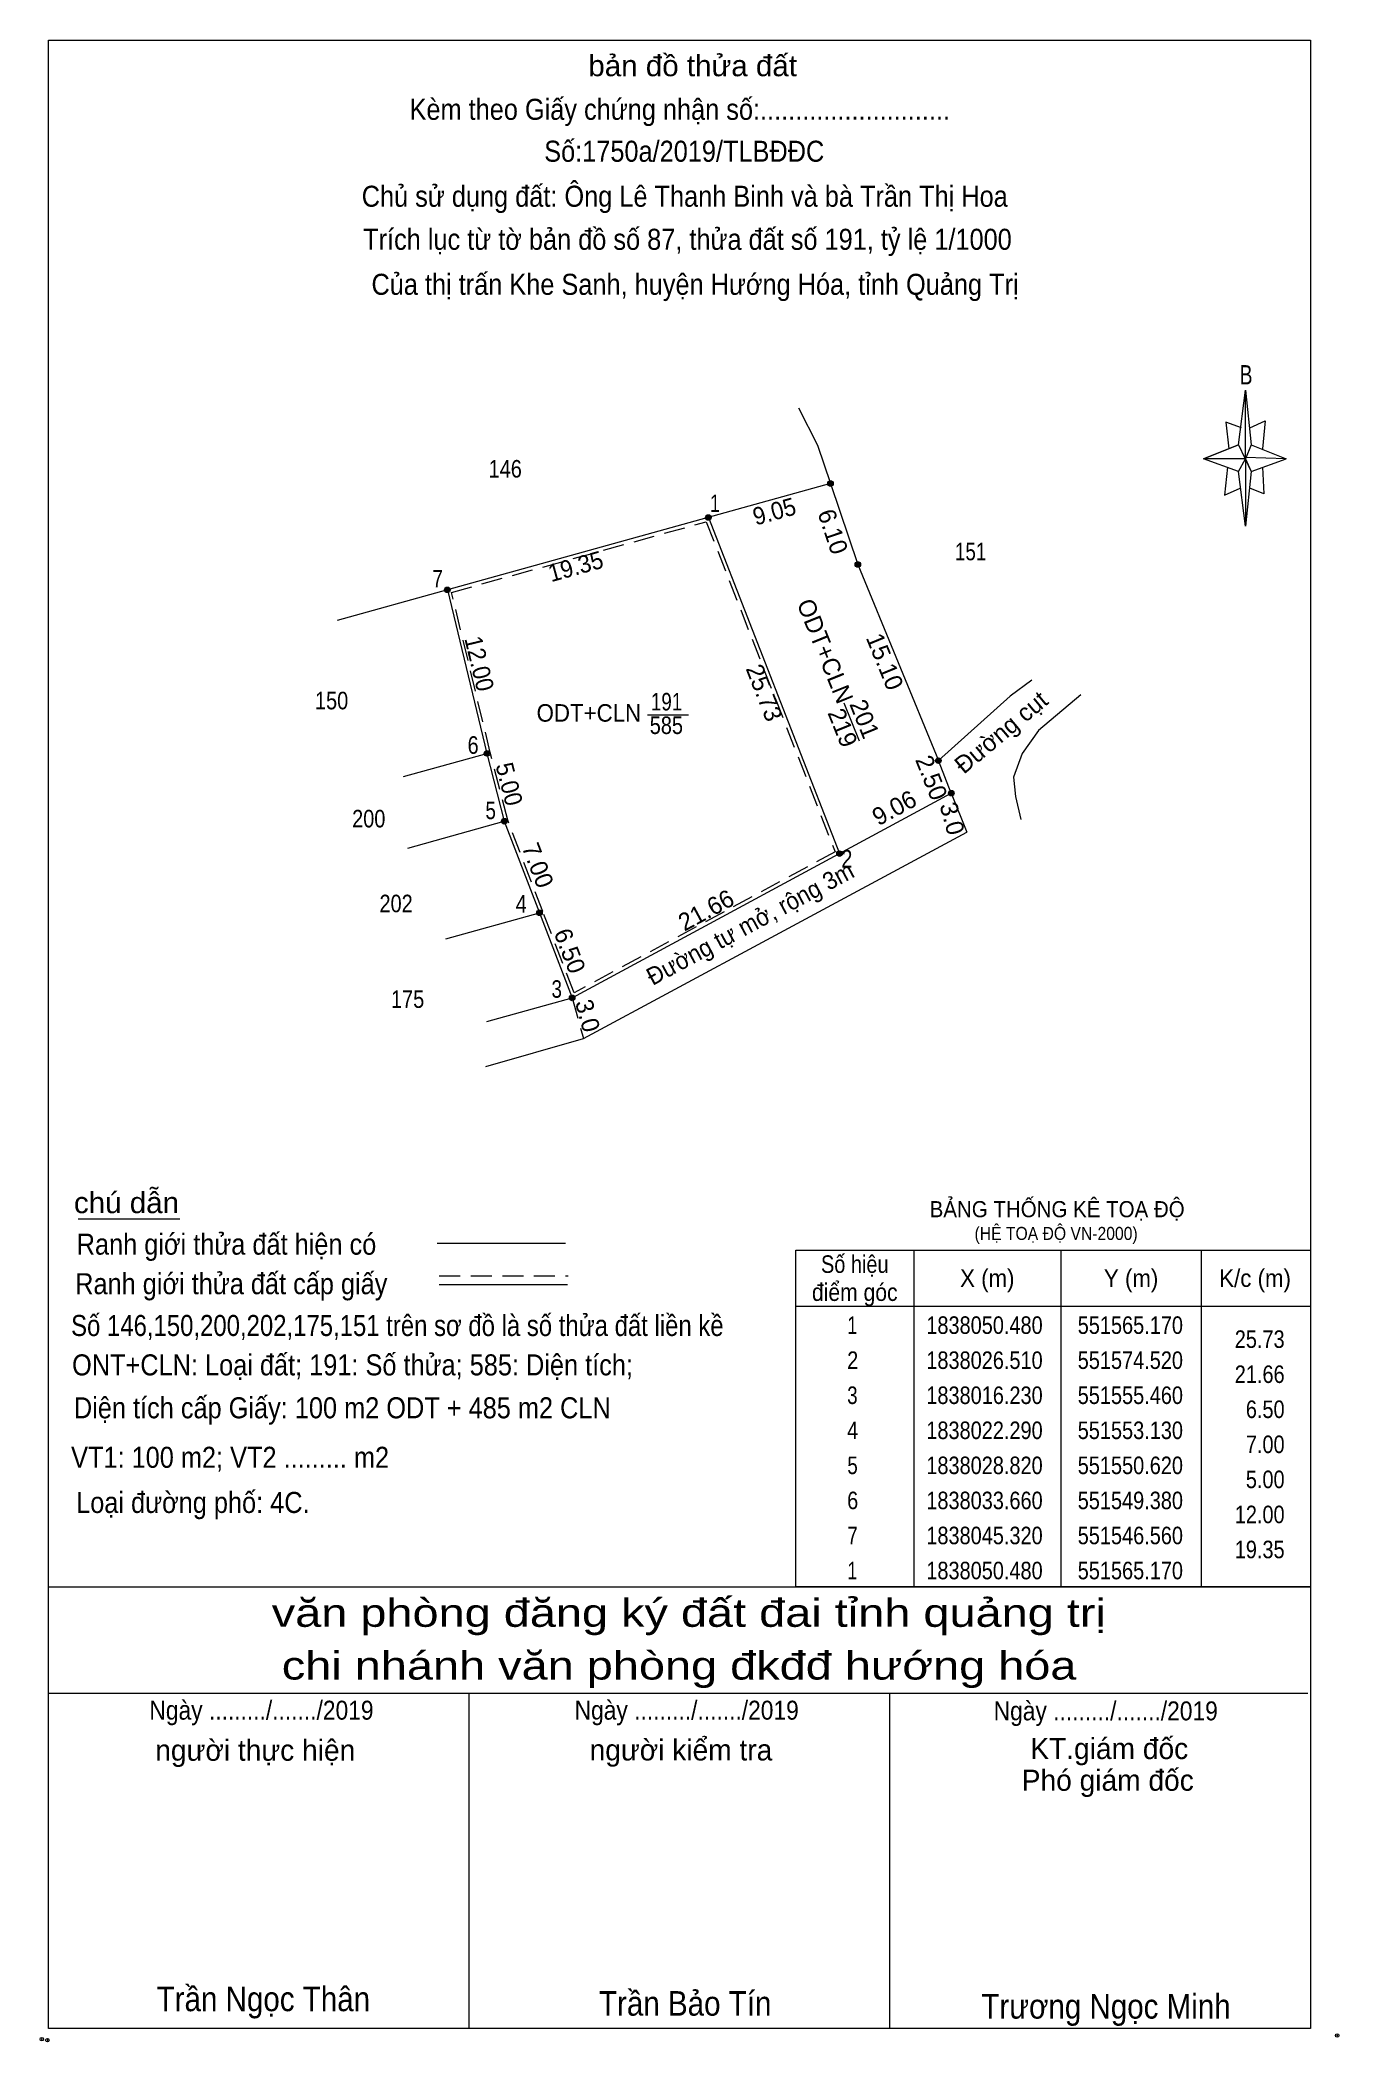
# Model space of a CAD drawing. Header units: metres. Extents: x 551221 to 551688, y 1838003 to 1838237.
# Drawn here: x 551220.7 to 551313.3, y 1838075.5 to 1838218.3 of the extents above; entities that cross this region are included whole.
import ezdxf
from ezdxf.enums import TextEntityAlignment as Align

# ---------------------------------------------------------------- set-up
doc = ezdxf.new("R2010")
doc.units = ezdxf.units.M
doc.header["$LTSCALE"] = 0.5
doc.header["$PDMODE"] = 32
doc.header["$PDSIZE"] = 0.25
doc.linetypes.add('MEDIUM_DASHED', pattern=[4.5, 3, -1.5])
for name, color, linetype, lineweight in [('1', 7, 'Continuous', 13), ('10', 7, 'Continuous', 13), ('17', 7, 'Continuous', 13), ('22', 7, 'Continuous', 13), ('5', 7, 'Continuous', 13), ('6', 7, 'Continuous', 13), ('63', 7, 'Continuous', 13)]:
    doc.layers.add(name, color=color, linetype=linetype, lineweight=lineweight)

msp = doc.modelspace()

# ---------------------------------------------------------------- texts
at = {"layer": '1'}
for s, height, width, p in [('BẢNG THỐNG KÊ TOẠ ĐỘ ', 1.15, 0.95, (551284.15, 1838134.32)), ('(HỆ TOẠ ĐỘ VN-2000)', 0.93, 0.9, (551287.35, 1838132.7))]:
    msp.add_text(s, height=height, dxfattribs=dict(at, width=width)).set_placement(p)
at = {"layer": '10'}
for s, width, p in [('146', 0.85, (551253.885, 1838187.07)), ('151', 0.8, (551287.07, 1838181.17)), ('ODT+CLN', 0.95, (551259.85, 1838169.66)), ('191', 0.8, (551265.39, 1838170.46)), ('585', 0.85, (551265.375, 1838168.78))]:
    msp.add_text(s, height=1.25, dxfattribs=dict(at, width=width)).set_placement(p, align=Align.CENTER)
for s, rotation, p in [('ODT+CLN', 291.966, (551276.1187, 1838174.4638)), ('201', 291.966, (551278.9268, 1838169.6288)), ('219', 291.966, (551277.371, 1838168.9988)), ('3.0', 285.473, (551285.1537, 1838162.5867)), ('3.0', 285.473, (551259.1637, 1838148.5267))]:
    msp.add_text(s, height=1.25, rotation=rotation, dxfattribs=at).set_placement(p, align=Align.CENTER)
at = {"layer": '5'}
for s, height, width, p in [('bản đồ thửa đất', 1.5, 1.05, (551267.25, 1838215.69)), ('Kèm theo Giấy chứng nhận số:...........................', 1.5, 0.9, (551266.33, 1838212.58)), ('Số:1750a/2019/TLBĐĐC', 1.5, 0.9, (551266.65, 1838209.59)), ('Chủ sử dụng đất: Ông Lê Thanh Binh và bà Trần Thị Hoa', 1.5, 0.9, (551266.685, 1838206.38)), ('Trích lục từ tờ bản đồ số 87, thửa đất số 191, tỷ lệ 1/1000 ', 1.5, 0.9, (551267.13, 1838203.31)), ('Của thị trấn Khe Sanh, huyện Hướng Hóa, tỉnh Quảng Trị', 1.5, 0.9, (551267.42, 1838200.1)), ('B', 1.378, 0.75, (551306.71, 1838193.71)), ('văn phòng đăng ký đất đai tỉnh quảng trị', 2, 1.25, (551266.975, 1838105.11)), ('chi nhánh văn phòng đkđđ hướng hóa', 2, 1.25, (551266.285, 1838101.35)), ('Ngày ........./......./2019', 1.35, 0.9, (551236.505, 1838098.49)), ('Ngày ........./......./2019', 1.35, 0.9, (551266.825, 1838098.49)), ('Ngày ........./......./2019', 1.35, 0.9, (551296.705, 1838098.44)), ('Trần Ngọc Thân', 1.75, 0.9, (551236.64, 1838077.7)), ('Trần Bảo Tín', 1.75, 0.9, (551266.72, 1838077.38)), ('Trương Ngọc Minh', 1.75, 0.9, (551296.725, 1838077.17))]:
    msp.add_text(s, height=height, dxfattribs=dict(at, width=width)).set_placement(p, align=Align.CENTER)
for s, p in [('người thực hiện', (551236.06, 1838095.56)), ('người kiểm tra', (551266.415, 1838095.58)), ('KT.giám đốc', (551296.955, 1838095.68)), ('Phó giám đốc', (551296.85, 1838093.42))]:
    msp.add_text(s, height=1.5, dxfattribs=at).set_placement(p, align=Align.CENTER)
at = {"layer": '6'}
for s, width, p in [('chú dẫn', 1.05, (551223.13, 1838134.61)), ('Ranh giới thửa đất hiện có ', 0.9, (551223.33, 1838131.65)), ('Ranh giới thửa đất cấp giấy', 0.9, (551223.22, 1838128.83)), ('Số 146,150,200,202,175,151 trên sơ đồ là số thửa đất liền kề', 0.85, (551222.93, 1838125.85)), ('ONT+CLN: Loại đất; 191: Số thửa; 585: Diện tích;', 0.9, (551223, 1838123.04)), ('Diện tích cấp Giấy: 100 m2 ODT + 485 m2 CLN', 0.9, (551223.13, 1838119.98)), ('VT1: 100 m2; VT2 ......... m2', 0.9, (551222.93, 1838116.45)), ('Loại đường phố: 4C.', 0.9, (551223.29, 1838113.23))]:
    msp.add_text(s, height=1.5, dxfattribs=dict(at, width=width)).set_placement(p)
at = {"layer": '63'}
for s, width, p in [(' 1', 0.75, (551269.19, 1838184.61)), (' 7', 0.8, (551249.44, 1838179.23)), (' 150', 0.85, (551242.69, 1838170.54)), (' 6', 0.85, (551251.99, 1838167.37)), (' 5', 0.8, (551253.22, 1838162.71)), (' 200', 0.85, (551245.34, 1838162.12)), (' 2', 0.85, (551278.64, 1838159.26)), (' 202', 0.85, (551247.29, 1838156.07)), (' 4', 0.85, (551255.42, 1838156.04)), (' 3', 0.8, (551257.93, 1838149.97)), (' 175', 0.85, (551248.11, 1838149.25)), ('25.73', 0.85, (551309.46, 1838125)), ('21.66', 0.85, (551309.46, 1838122.5)), ('6.50', 0.85, (551309.46, 1838120)), ('7.00', 0.85, (551309.46, 1838117.5)), ('5.00', 0.85, (551309.46, 1838115)), ('12.00', 0.85, (551309.46, 1838112.5)), ('19.35', 0.85, (551309.46, 1838110))]:
    msp.add_text(s, height=1.25, dxfattribs=dict(at, width=width)).set_placement(p, align=Align.RIGHT)
at = {"layer": '63', "width": 0.95}
for s, rotation, p in [('9.05', 15.528, (551273.2377, 1838184.0561)), ('19.35', 15.497, (551259.073, 1838180.1349)), ('12.00', 283.596, (551251.4327, 1838173.6569)), ('5.00', 284.37, (551253.5681, 1838165.0551)), ('Đường tự mở, rộng 3m', 28.34, (551271.6433, 1838154.7217))]:
    msp.add_text(s, height=1.25, rotation=rotation, dxfattribs=at).set_placement(p, align=Align.CENTER)
at = {"layer": '63'}
for s, rotation, p in [('6.10', 288.673, (551276.6587, 1838183.0151)), ('15.10', 292.308, (551280.3768, 1838173.7122)), ('25.73', 291.309, (551271.7764, 1838171.5021)), ('Đường cụt', 39.927, (551289.6439, 1838168.4292)), ('2.50', 291.631, (551283.7006, 1838165.4403)), ('9.06', 28.404, (551281.9227, 1838162.9689)), ('7.00', 291.026, (551255.6303, 1838159.1942)), ('21.66', 28.34, (551268.5033, 1838155.6712)), ('6.50', 291, (551257.9096, 1838153.094))]:
    msp.add_text(s, height=1.25, rotation=rotation, dxfattribs=at).set_placement(p, align=Align.CENTER)
for s, width, p in [('Số hiệu', 0.85, (551278.81, 1838130.35)), ('điểm góc', 0.9, (551278.81, 1838128.35)), ('X (m)', 0.95, (551288.26, 1838129.35)), ('Y (m)', 0.95, (551298.515, 1838129.35)), ('K/c (m)', 0.95, (551307.355, 1838129.35)), (' 1', 0.75, (551278.46, 1838126)), ('1838050.480', 0.85, (551288.06, 1838126)), ('551565.170', 0.85, (551298.46, 1838126)), (' 2', 0.85, (551278.465, 1838123.5)), ('1838026.510', 0.85, (551288.06, 1838123.5)), ('551574.520', 0.85, (551298.46, 1838123.5)), (' 3', 0.8, (551278.455, 1838121)), ('1838016.230', 0.85, (551288.06, 1838121)), ('551555.460', 0.85, (551298.46, 1838121)), (' 4', 0.85, (551278.46, 1838118.5)), ('1838022.290', 0.85, (551288.06, 1838118.5)), ('551553.130', 0.85, (551298.46, 1838118.5)), (' 5', 0.8, (551278.465, 1838116)), ('1838028.820', 0.85, (551288.06, 1838116)), ('551550.620', 0.85, (551298.46, 1838116)), (' 6', 0.85, (551278.465, 1838113.5)), ('1838033.660', 0.85, (551288.06, 1838113.5)), ('551549.380', 0.85, (551298.46, 1838113.5)), (' 7', 0.8, (551278.465, 1838111)), ('1838045.320', 0.85, (551288.06, 1838111)), ('551546.560', 0.85, (551298.46, 1838111)), (' 1', 0.75, (551278.46, 1838108.5)), ('1838050.480', 0.85, (551288.06, 1838108.5)), ('551565.170', 0.85, (551298.46, 1838108.5))]:
    msp.add_text(s, height=1.25, dxfattribs=dict(at, width=width)).set_placement(p, align=Align.CENTER)

# ---------------------------------------------------------------- hatches: boundary and pattern name
at = {"layer": '63'}
for points in [[(551277.28, 1838186.64, 1), (551276.88, 1838186.64, 1)], [(551268.57, 1838184.22, 1), (551268.17, 1838184.22, 1)], [(551279.23, 1838180.87, 1), (551278.83, 1838180.87, 1)], [(551249.96, 1838179.06, 1), (551249.56, 1838179.06, 1)], [(551252.78, 1838167.4, 1), (551252.38, 1838167.4, 1)], [(551284.97, 1838166.88, 1), (551284.57, 1838166.88, 1)], [(551285.89, 1838164.56, 1), (551285.49, 1838164.56, 1)], [(551254.02, 1838162.56, 1), (551253.62, 1838162.56, 1)], [(551277.92, 1838160.25, 1), (551277.52, 1838160.25, 1)], [(551256.53, 1838156.03, 1), (551256.13, 1838156.03, 1)], [(551258.86, 1838149.96, 1), (551258.46, 1838149.96, 1)]]:
    msp.add_hatch(color=256, dxfattribs=at).paths.add_polyline_path(points)

# ---------------------------------------------------------------- linework, layer by layer
at = {"layer": '1', "linetype": 'MEDIUM_DASHED'}
msp.add_lwpolyline([(551268.22, 1838183.92), (551277.41, 1838160.37), (551258.79, 1838150.32), (551256.56, 1838156.12), (551254.06, 1838162.64), (551252.82, 1838167.46), (551250.06, 1838178.88)], close=True, dxfattribs=at)
at = {"layer": '10'}
for p, q in [((551274.79, 1838192.03), (551276.15, 1838189.37)), ((551249.76, 1838179.06), (551241.91, 1838176.88)), ((551278.04, 1838171.01), (551279.13, 1838168.3)), ((551264.02, 1838170.15), (551266.95, 1838170.15)), ((551246.62, 1838165.75), (551252.58, 1838167.4)), ((551285.69, 1838164.56), (551286.81, 1838161.77)), ((551246.93, 1838160.65), (551253.82, 1838162.56)), ((551249.64, 1838154.17), (551256.33, 1838156.03)), ((551252.58, 1838148.27), (551258.66, 1838149.96)), ((551252.5, 1838145.08), (551259.46, 1838147.07))]:
    msp.add_line(p, q, dxfattribs=at)
at = {"layer": '10', "linetype": 'MEDIUM_DASHED'}
msp.add_line((551258.66, 1838149.96), (551259.46, 1838147.07), dxfattribs=at)
at = {"layer": '10'}
for points in [[(551276.15, 1838189.37), (551277.08, 1838186.64), (551249.76, 1838179.06)], [(551277.08, 1838186.64), (551279.03, 1838180.87), (551284.77, 1838166.88)], [(551249.76, 1838179.06), (551252.58, 1838167.4), (551253.82, 1838162.56), (551256.33, 1838156.03)], [(551291.44, 1838172.63), (551289.88, 1838171.48), (551284.77, 1838166.88)], [(551256.33, 1838156.03), (551258.66, 1838149.96), (551285.69, 1838164.56), (551284.77, 1838166.88)], [(551259.46, 1838147.07), (551272.54, 1838154.1), (551286.81, 1838161.77)]]:
    msp.add_lwpolyline(points, dxfattribs=at)
at = {"layer": '17'}
msp.add_line((551223.44, 1838134.2), (551230.68, 1838134.2), dxfattribs=at)
at = {"layer": '22'}
msp.add_lwpolyline([(551294.92, 1838171.58), (551291.91, 1838169.03), (551290.75, 1838167.4), (551290.12, 1838165.71), (551290.26, 1838164.33), (551290.65, 1838162.69)], dxfattribs=at)
at = {"layer": '5'}
for p, q in [((551306.18, 1838189.41), (551306.68, 1838193.31)), ((551307.08, 1838189.41), (551309.58, 1838188.41)), ((551306.18, 1838187.51), (551303.68, 1838188.41)), ((551307.08, 1838187.51), (551306.68, 1838183.61)), ((551307.88, 1838187.81), (551307.98, 1838185.91)), ((551307.98, 1838185.91), (551306.98, 1838186.31)), ((551221.31, 1838107.97), (551311.31, 1838107.97)), ((551221.31, 1838100.37), (551311.11, 1838100.37)), ((551221.31, 1838100.37), (551311.11, 1838100.37)), ((551221.31, 1838100.37), (551311.11, 1838100.37)), ((551251.31, 1838076.47), (551251.31, 1838100.37)), ((551281.31, 1838076.47), (551281.31, 1838100.37))]:
    msp.add_line(p, q, dxfattribs=at)
for points in [[(551221.31, 1838218.27), (551311.31, 1838218.27), (551311.31, 1838076.47), (551221.31, 1838076.47)], [(551306.68, 1838193.31), (551307.08, 1838189.41), (551306.68, 1838188.41)], [(551306.68, 1838188.41), (551303.68, 1838188.41), (551306.18, 1838189.41), (551307.08, 1838187.51), (551309.58, 1838188.41), (551306.68, 1838188.51)], [(551306.68, 1838188.41), (551306.68, 1838183.61), (551306.18, 1838187.51)]]:
    msp.add_lwpolyline(points, close=True, dxfattribs=at)
for points in [[(551306.38, 1838190.61), (551305.28, 1838191.01), (551305.48, 1838189.11)], [(551306.98, 1838190.61), (551308.08, 1838191.11), (551307.88, 1838189.11)], [(551306.68, 1838188.41), (551306.18, 1838189.41), (551303.68, 1838188.41)], [(551306.68, 1838188.41), (551307.08, 1838187.51), (551309.58, 1838188.41)], [(551305.38, 1838187.81), (551305.18, 1838185.81), (551306.28, 1838186.31)], [(551311.31, 1838076.47), (551221.31, 1838076.47), (551221.31, 1838100.37)]]:
    msp.add_lwpolyline(points, dxfattribs=at)
for p in [(551220.84, 1838075.7), (551221.24, 1838075.63)]:
    msp.add_point(p, dxfattribs=at)
at = {"layer": '6'}
for p, q in [((551249.04, 1838132.46), (551258.18, 1838132.46)), ((551249.18, 1838129.53), (551258.32, 1838129.53))]:
    msp.add_line(p, q, dxfattribs=at)
at = {"layer": '6', "linetype": 'MEDIUM_DASHED'}
msp.add_line((551249.18, 1838130.15), (551258.38, 1838130.15), dxfattribs=at)
at = {"layer": '6'}
msp.add_point((551313.21, 1838075.97), dxfattribs=at)
at = {"layer": '63'}
for p, q in [((551268.37, 1838184.22), (551277.72, 1838160.25)), ((551283.01, 1838131.97), (551283.01, 1838107.97)), ((551293.51, 1838131.97), (551293.51, 1838107.97)), ((551303.51, 1838131.97), (551303.51, 1838107.97)), ((551274.61, 1838127.97), (551311.31, 1838127.97))]:
    msp.add_line(p, q, dxfattribs=at)
msp.add_lwpolyline([(551274.61, 1838131.97), (551311.31, 1838131.97), (551311.31, 1838107.97), (551274.61, 1838107.97)], close=True, dxfattribs=at)
for centre in [(551277.08, 1838186.64), (551268.37, 1838184.22), (551279.03, 1838180.87), (551249.76, 1838179.06), (551252.58, 1838167.4), (551284.77, 1838166.88), (551285.69, 1838164.56), (551253.82, 1838162.56), (551277.72, 1838160.25), (551256.33, 1838156.03), (551258.66, 1838149.96)]:
    msp.add_circle(centre, 0.2, dxfattribs=at)

msp.set_redraw_order([(e.dxf.handle, doc.entitydb.next_handle()) for e in msp.query("TEXT MTEXT ATTDEF DIMENSION ARC_DIMENSION")])  # texts and dimensions are drawn at this point

doc.saveas('drawing.dxf')
